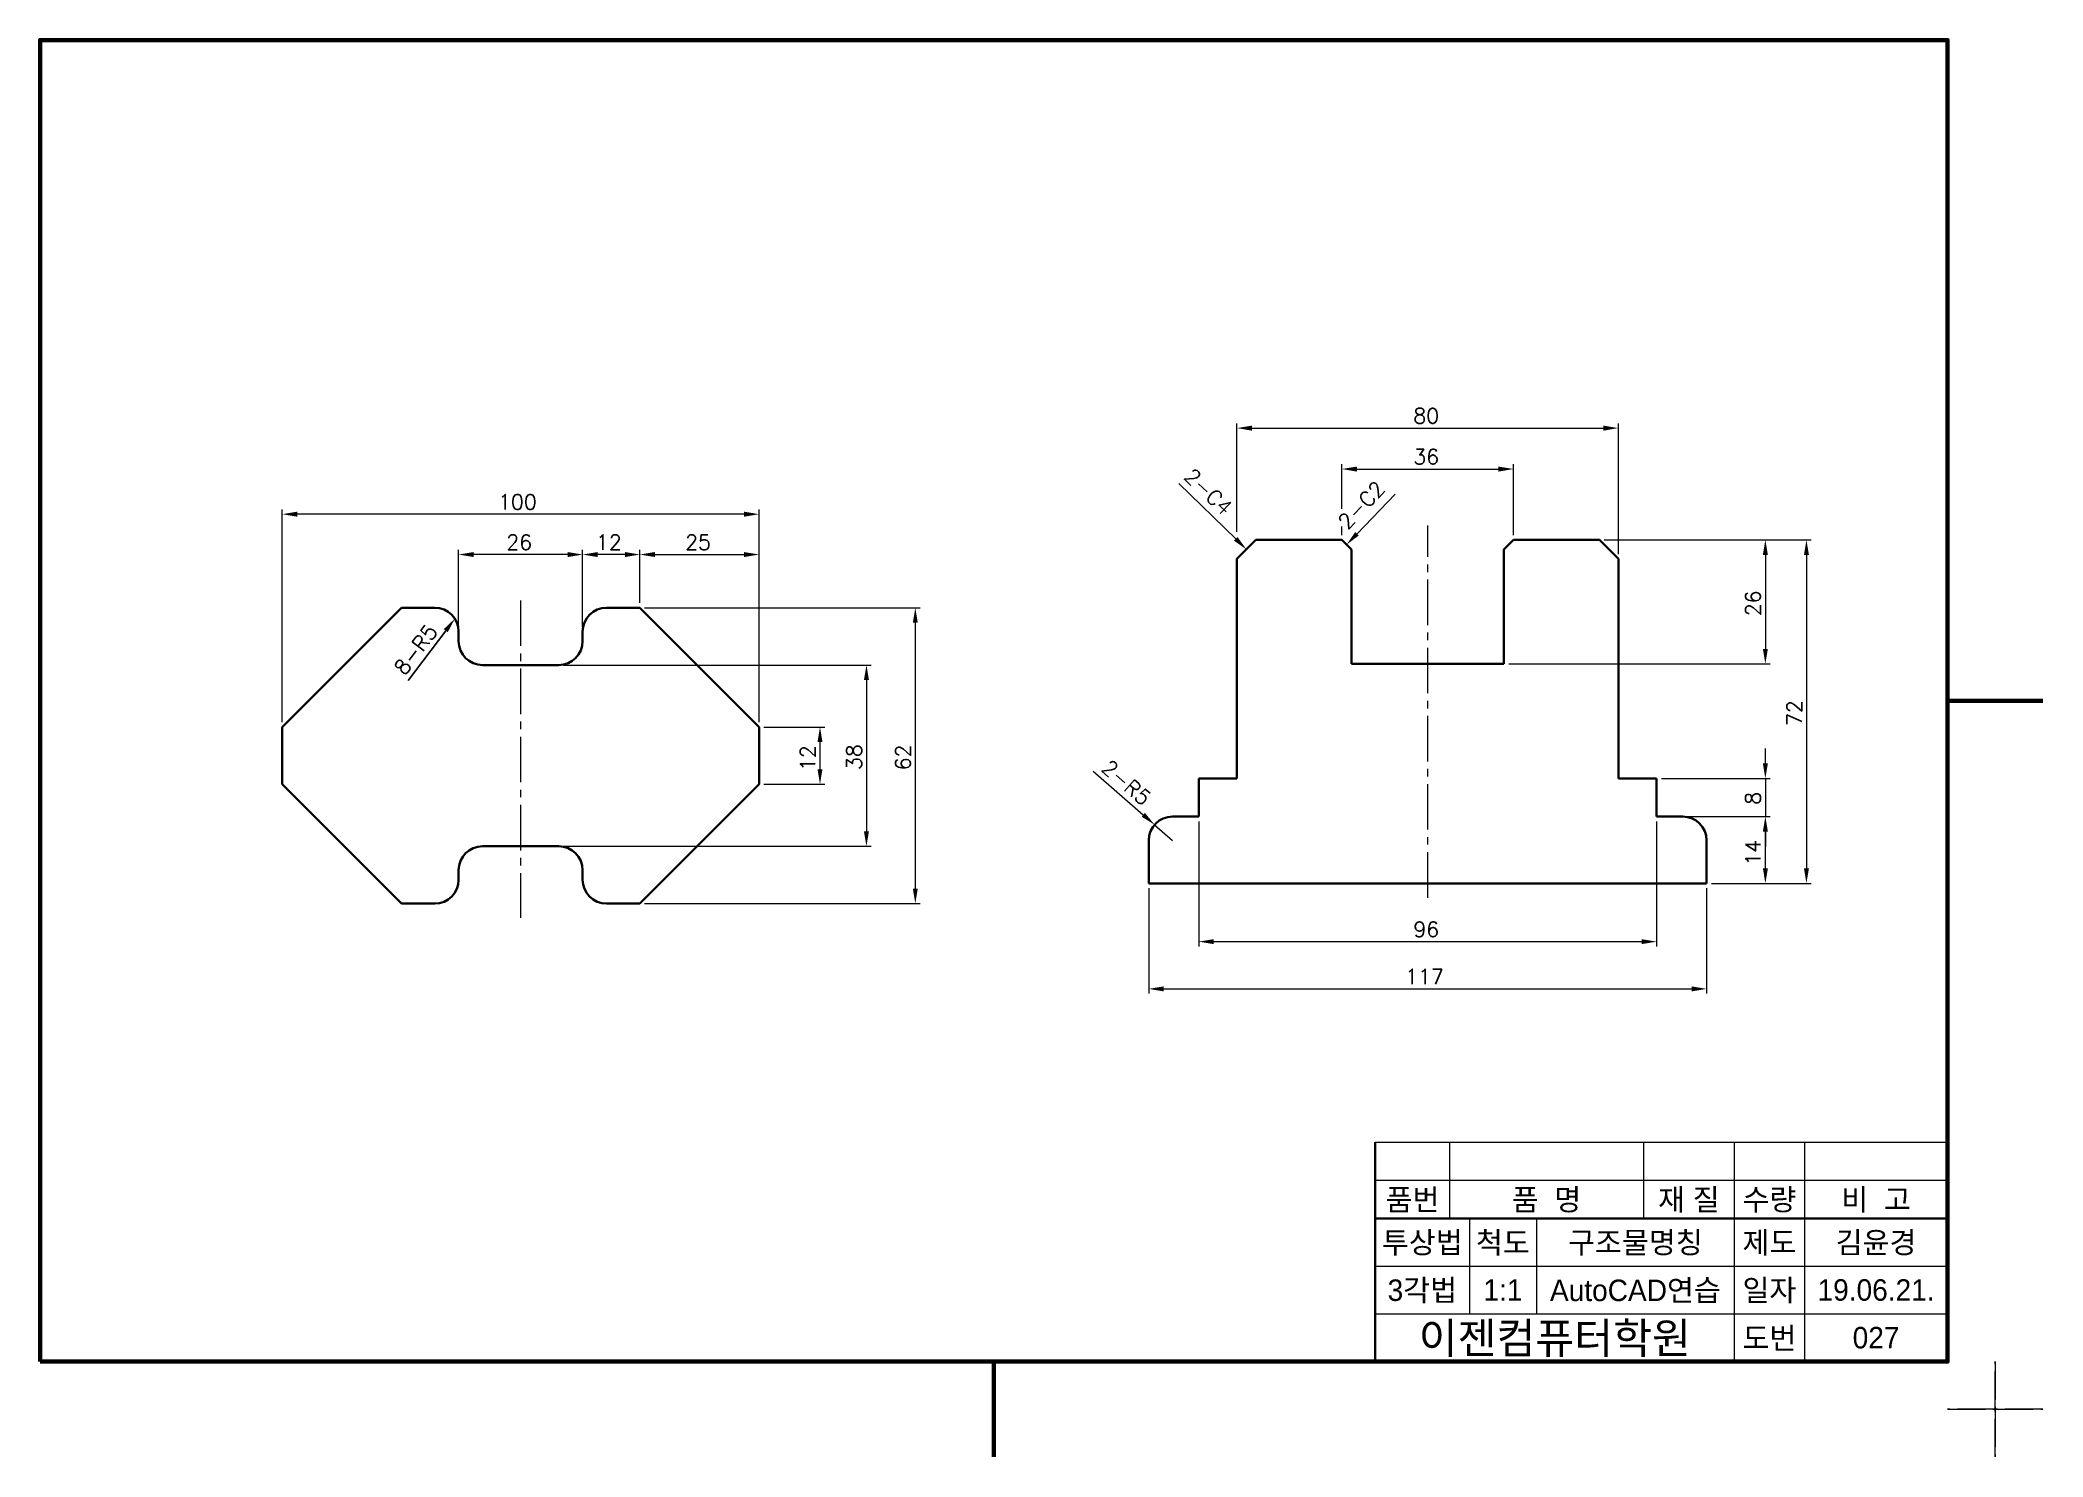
# Model space of a CAD drawing. Header units: millimetres. Extents: x 0 to 4210, y 0 to 2980.
# Drawn here: x 2530 to 2950, y 584 to 881 of the extents above; entities that cross this region are included whole.
import ezdxf
from ezdxf.enums import TextEntityAlignment as Align

# ---------------------------------------------------------------- set-up
doc = ezdxf.new("R2010")
doc.units = ezdxf.units.MM
doc.linetypes.add('CENTER2', pattern=[28.575, 19.05, -3.175, 3.175, -3.175])
doc.linetypes.add('PHANTOM2', pattern=[31.75, 15.875, -3.175, 3.175, -3.175, 3.175, -3.175])
for name, color, linetype, lineweight in [('가는선', 1, 'Continuous', 13), ('구분선', 1, 'PHANTOM2', 13), ('문자', 2, 'Continuous', 20), ('외곽선', 4, 'Continuous', 70), ('외형선', 3, 'Continuous', 40), ('중심선', 1, 'CENTER2', 13), ('치수선', 1, 'Continuous', 13)]:
    doc.layers.add(name, color=color, linetype=linetype, lineweight=lineweight)
doc.styles.get("Standard").update_dxf_attribs({"font": 'romans.shx'})
doc.styles.add('한글', font='')
doc.styles.get('한글').set_extended_font_data('Gulim')

msp = doc.modelspace()

# ---------------------------------------------------------------- texts
at = {"color": 2}
msp.add_text('8-R5', height=3.15, rotation=52.8687, dxfattribs=at).set_placement((2606.5, 747.61))
at = {"layer": '문자', "ltscale": 0.5}
for s, p in [('80', (2817.98, 800.66)), ('36', (2817.98, 792.08)), ('100', (2626.06, 782.61)), ('26', (2627.78, 774.16)), ('12', (2646.56, 774.16)), ('25', (2665.28, 774.16)), ('96', (2817.98, 693.01)), ('117', (2816.26, 683.11))]:
    msp.add_text(s, height=3.15, dxfattribs=at).set_placement(p)
for s, rotation, p in [('2-C4', 316.4605, (2769.67, 789.23)), ('2-C2', 46.3064, (2804.18, 778.21)), ('26', 90, (2890.79, 760.23)), ('72', 90, (2899.41, 737.23)), ('12', 90, (2692.55, 727.78)), ('38', 90, (2702.29, 728)), ('62', 90, (2712.54, 727.93)), ('2-R5', 318.8338, (2752.35, 728.03)), ('8', 90, (2890.79, 720.73)), ('14', 90, (2890.79, 707.93))]:
    msp.add_text(s, height=3.15, rotation=rotation, dxfattribs=at).set_placement(p)
at = {"layer": '문자', "ltscale": 0.5, "style": '한글'}
for s, height, p in [('품번', 4.5, (2817.79, 638)), ('품  명', 4.5, (2845.9, 638)), ('재 질', 4.5, (2875.75, 638)), ('수량', 4.5, (2892.64, 638)), ('비  고', 4.5, (2915.01, 638)), ('투상법', 4.5, (2819.86, 629)), ('척도', 4.5, (2836.76, 629)), ('구조물명칭', 4.5, (2864.54, 629)), ('제도', 4.5, (2892.64, 629)), ('김윤경', 4.5, (2915.01, 629)), ('3각법', 4.5, (2819.86, 619)), ('AutoCAD연습', 4.5, (2864.54, 619)), ('일자', 4.5, (2892.64, 619)), ('1:1', 4.5, (2836.76, 619)), ('19.06.21.', 4.5, (2915.01, 619)), ('이젠컴퓨터학원', 6.5, (2847.64, 609)), ('도번', 4.5, (2892.64, 609)), ('027', 4.5, (2915.01, 609))]:
    msp.add_text(s, height=height, dxfattribs=at).set_placement(p, align=Align.MIDDLE)

# ---------------------------------------------------------------- linework, layer by layer
at = {"color": 1}
msp.add_line((2607.18, 746.77), (2615.08, 757.2), dxfattribs=at)
msp.add_solid([(2614.66, 757.52), (2615.5, 756.89), (2616.98, 759.72)], dxfattribs=at)
at = {"layer": '가는선', "ltscale": 0.5}
for p, q in [((2810, 650), (2930, 650)), ((2825.58, 650), (2825.58, 634)), ((2866.22, 650), (2866.22, 634)), ((2885.27, 650), (2885.27, 604)), ((2900.01, 650), (2900.01, 604)), ((2810, 642), (2930, 642)), ((2829.73, 634), (2829.73, 614)), ((2843.8, 634), (2843.8, 614)), ((2810, 624), (2930, 624)), ((2810, 614), (2930, 614))]:
    msp.add_line(p, q, dxfattribs=at)
at = {"layer": '구분선', "ltscale": 0.5}
for points in [[(2930, 594), (2940, 594), (2940, 604)], [(2930, 594), (2940, 594), (2940, 604)], [(2940, 604), (2940, 594), (2950, 594)], [(2940, 604), (2940, 594), (2950, 594)], [(2940, 604), (2940, 594), (2950, 594)], [(2940, 604), (2940, 594), (2950, 594)], [(2940, 584), (2940, 594), (2930, 594)], [(2950, 594), (2940, 594), (2940, 584)], [(2950, 594), (2940, 594), (2940, 584)]]:
    msp.add_lwpolyline(points, dxfattribs=at)
at = {"layer": '외곽선', "ltscale": 0.5}
for p, q in [((2930, 742.5), (2940, 742.5)), ((2950, 742.5), (2940, 742.5)), ((2950, 742.5), (2940, 742.5)), ((2930, 604), (2930, 650)), ((2730, 604), (2730, 594)), ((2730, 604), (2730, 594)), ((2730, 594), (2730, 584))]:
    msp.add_line(p, q, dxfattribs=at)
msp.add_lwpolyline([(2530, 604), (2930, 604), (2930, 881), (2530, 881)], close=True, dxfattribs=at)
at = {"layer": '외형선', "ltscale": 0.5}
for p, q in [((2784.98, 776.23), (2780.98, 772.23)), ((2784.98, 776.23), (2802.98, 776.23)), ((2802.98, 776.23), (2804.98, 774.23)), ((2804.98, 774.23), (2804.98, 750.23)), ((2838.98, 776.23), (2836.98, 774.23)), ((2836.98, 774.23), (2836.98, 750.23)), ((2856.98, 776.23), (2838.98, 776.23)), ((2856.98, 776.23), (2860.98, 772.23)), ((2780.98, 726.23), (2780.98, 772.23)), ((2860.98, 726.23), (2860.98, 772.23)), ((2605.78, 762), (2580.78, 737)), ((2612.78, 762), (2605.78, 762)), ((2648.78, 762), (2655.78, 762)), ((2655.78, 762), (2680.78, 737)), ((2617.78, 755), (2617.78, 757)), ((2643.78, 755), (2643.78, 757)), ((2638.78, 750), (2622.78, 750)), ((2804.98, 750.23), (2836.98, 750.23)), ((2580.78, 737), (2580.78, 725)), ((2680.78, 737), (2680.78, 725)), ((2580.78, 725), (2605.78, 700)), ((2680.78, 725), (2655.78, 700)), ((2772.98, 718.23), (2772.98, 726.23)), ((2772.98, 726.23), (2780.98, 726.23)), ((2868.98, 726.23), (2860.98, 726.23)), ((2868.98, 718.23), (2868.98, 726.23)), ((2767.48, 718.23), (2772.98, 718.23)), ((2874.48, 718.23), (2868.98, 718.23)), ((2622.78, 712), (2638.78, 712)), ((2762.48, 704.23), (2762.48, 713.23)), ((2879.48, 704.23), (2879.48, 713.23)), ((2617.78, 705), (2617.78, 707)), ((2643.78, 705), (2643.78, 707)), ((2762.48, 704.23), (2879.48, 704.23)), ((2605.78, 700), (2612.78, 700)), ((2655.78, 700), (2648.78, 700)), ((2810, 650), (2810, 642)), ((2810, 642), (2810, 634)), ((2810, 634), (2930, 634)), ((2810, 634), (2810, 614)), ((2810, 614), (2810, 604))]:
    msp.add_line(p, q, dxfattribs=at)
for centre, start, end in [((2612.78, 757), 0, 90), ((2648.78, 757), 90, 180), ((2622.78, 755), 180, 270), ((2638.78, 755), 270, 0), ((2767.48, 713.23), 90, 180), ((2874.48, 713.23), 0, 90), ((2622.78, 707), 90, 180), ((2638.78, 707), 0, 90), ((2612.78, 705), 270, 0), ((2648.78, 705), 180, 270)]:
    msp.add_arc(centre, 5, start, end, dxfattribs=at)
at = {"layer": '중심선', "ltscale": 0.5}
for p, q in [((2820.98, 701.23), (2820.98, 779.23)), ((2630.78, 763.54), (2630.78, 697))]:
    msp.add_line(p, q, dxfattribs=at)
at = {"layer": '치수선', "ltscale": 0.5}
for p, q in [((2780.98, 777.93), (2780.98, 800.66)), ((2784.13, 799.66), (2857.83, 799.66)), ((2860.98, 773.23), (2860.98, 800.66)), ((2802.98, 782.76), (2802.98, 792.08)), ((2806.13, 791.08), (2835.83, 791.08)), ((2838.98, 777.23), (2838.98, 792.08)), ((2780.73, 776.43), (2768.83, 788.05)), ((2806.16, 777.51), (2814.14, 785.83)), ((2580.78, 738), (2580.78, 782.61)), ((2677.63, 781.61), (2583.93, 781.61)), ((2680.78, 774.16), (2680.78, 782.61)), ((2802.98, 777.23), (2802.98, 779.06)), ((2617.78, 758), (2617.78, 774.16)), ((2640.63, 773.16), (2620.93, 773.16)), ((2643.78, 758), (2643.78, 774.16)), ((2652.63, 773.16), (2646.93, 773.16)), ((2655.78, 763), (2655.78, 774.16)), ((2658.93, 773.16), (2677.63, 773.16)), ((2680.78, 738), (2680.78, 774.16)), ((2857.98, 776.23), (2892.79, 776.23)), ((2891.79, 773.08), (2891.79, 753.38)), ((2892.79, 776.23), (2901.41, 776.23)), ((2900.41, 773.08), (2900.41, 707.38)), ((2656.78, 762), (2714.54, 762)), ((2713.54, 758.85), (2713.54, 703.15)), ((2639.78, 750), (2704.29, 750)), ((2837.98, 750.23), (2892.79, 750.23)), ((2703.29, 746.85), (2703.29, 715.15)), ((2681.78, 737), (2694.55, 737)), ((2693.55, 733.85), (2693.55, 728.15)), ((2891.79, 729.38), (2891.79, 732.53)), ((2750.85, 727.78), (2761.35, 718.6)), ((2681.78, 725), (2694.55, 725)), ((2869.98, 726.23), (2892.79, 726.23)), ((2891.79, 726.23), (2891.79, 718.23)), ((2875.48, 718.23), (2892.79, 718.23)), ((2772.98, 717.23), (2772.98, 691.01)), ((2868.98, 717.23), (2868.98, 691.01)), ((2891.79, 715.08), (2891.79, 711.93)), ((2891.79, 707.38), (2891.79, 715.08)), ((2639.78, 712), (2704.29, 712)), ((2762.48, 703.23), (2762.48, 681.11)), ((2879.48, 703.23), (2879.48, 681.11)), ((2880.48, 704.23), (2892.79, 704.23)), ((2892.79, 704.23), (2901.41, 704.23)), ((2656.78, 700), (2714.54, 700)), ((2776.13, 692.01), (2865.83, 692.01)), ((2765.63, 682.11), (2876.33, 682.11))]:
    msp.add_line(p, q, dxfattribs=at)
at = {"layer": '치수선'}
msp.add_line((2763.72, 716.53), (2767.48, 713.23), dxfattribs=at)
at = {"layer": '치수선', "ltscale": 0.5}
for points in [[(2784.13, 800.18), (2784.13, 799.13), (2780.98, 799.66)], [(2857.83, 800.18), (2857.83, 799.13), (2860.98, 799.66)], [(2806.13, 791.6), (2806.13, 790.55), (2802.98, 791.08)], [(2835.83, 791.6), (2835.83, 790.55), (2838.98, 791.08)], [(2583.93, 782.14), (2583.93, 781.09), (2580.78, 781.61)], [(2677.63, 782.14), (2677.63, 781.09), (2680.78, 781.61)], [(2806.54, 777.15), (2803.98, 775.23), (2805.78, 777.87)], [(2620.93, 773.68), (2620.93, 772.63), (2617.78, 773.16)], [(2640.63, 773.68), (2640.63, 772.63), (2643.78, 773.16)], [(2646.93, 773.68), (2646.93, 772.63), (2643.78, 773.16)], [(2652.63, 773.68), (2652.63, 772.63), (2655.78, 773.16)], [(2658.93, 773.68), (2658.93, 772.63), (2655.78, 773.16)], [(2677.63, 773.68), (2677.63, 772.63), (2680.78, 773.16)], [(2781.1, 776.81), (2782.98, 774.23), (2780.36, 776.06)], [(2891.27, 773.08), (2892.32, 773.08), (2891.79, 776.23)], [(2899.88, 773.08), (2900.93, 773.08), (2900.41, 776.23)], [(2713.01, 758.85), (2714.06, 758.85), (2713.54, 762)], [(2891.27, 753.38), (2892.32, 753.38), (2891.79, 750.23)], [(2702.77, 746.85), (2703.82, 746.85), (2703.29, 750)], [(2693.02, 733.85), (2694.07, 733.85), (2693.55, 737)], [(2693.02, 728.15), (2694.07, 728.15), (2693.55, 725)], [(2891.27, 729.38), (2892.32, 729.38), (2891.79, 726.23)], [(2761.69, 718.99), (2761, 718.2), (2763.72, 716.53)], [(2891.27, 715.08), (2892.32, 715.08), (2891.79, 718.23)], [(2891.27, 715.08), (2892.32, 715.08), (2891.79, 718.23)], [(2702.77, 715.15), (2703.82, 715.15), (2703.29, 712)], [(2891.27, 707.38), (2892.32, 707.38), (2891.79, 704.23)], [(2899.88, 707.38), (2900.93, 707.38), (2900.41, 704.23)], [(2713.01, 703.15), (2714.06, 703.15), (2713.54, 700)], [(2776.13, 692.54), (2776.13, 691.49), (2772.98, 692.01)], [(2865.83, 692.54), (2865.83, 691.49), (2868.98, 692.01)], [(2765.63, 682.63), (2765.63, 681.58), (2762.48, 682.11)], [(2876.33, 682.63), (2876.33, 681.58), (2879.48, 682.11)]]:
    msp.add_solid(points, dxfattribs=at)

msp.set_redraw_order([(e.dxf.handle, doc.entitydb.next_handle()) for e in msp.query("TEXT MTEXT ATTDEF DIMENSION ARC_DIMENSION")])  # texts and dimensions are drawn at this point

doc.saveas('drawing.dxf')
